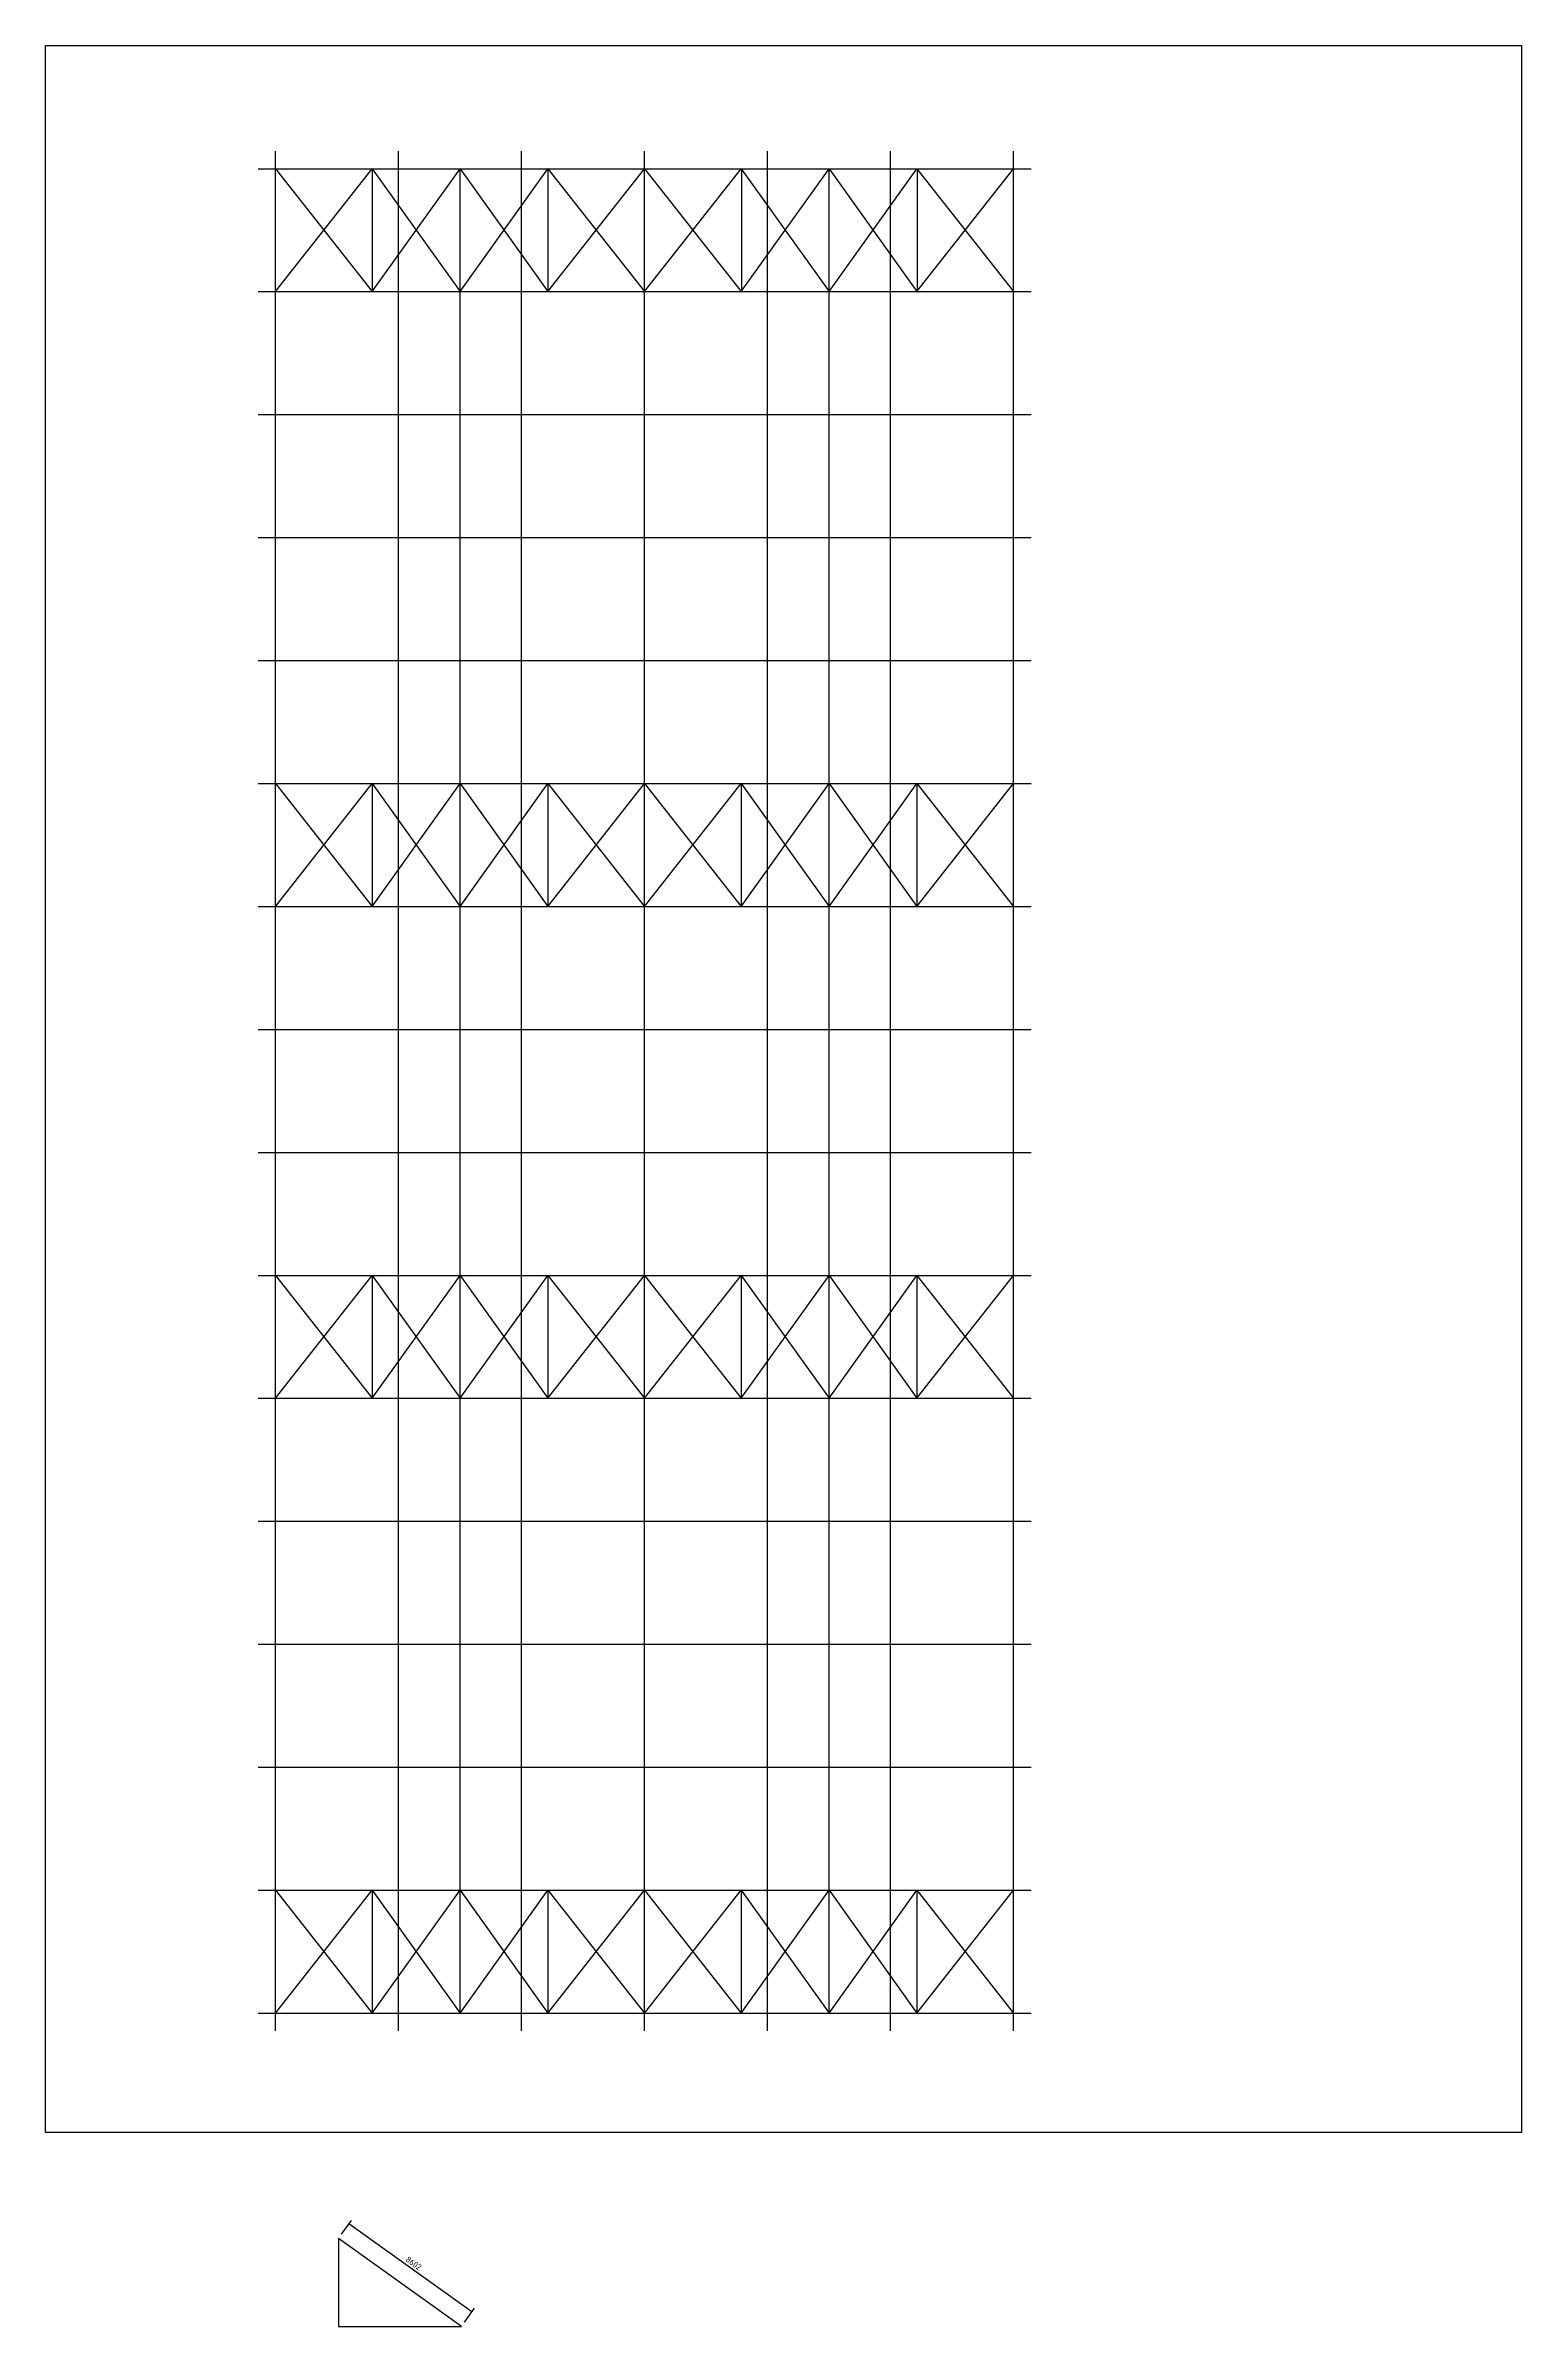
# Model space of a CAD drawing. Extents: x 546599 to 892799, y 113408 to 245228.
# Drawn here: x 605999 to 689999, y 115393 to 245228 of the extents above; entities that cross this region are included whole.
import ezdxf

# ---------------------------------------------------------------- set-up
doc = ezdxf.new("R2010")
doc.units = 0
doc.header["$LTSCALE"] = 1000
doc.header["$MEASUREMENT"] = 0
doc.layers.add('DOTE', color=1, linetype='Continuous')
doc.styles.get("Standard").update_dxf_attribs({"font": 'gbenor.shx', "bigfont": 'gbcbig.shx'})
doc.dimstyles.get("Standard").update_dxf_attribs({"dimscale": 100, "dimtxt": 3.5, "dimasz": 1, "dimexe": 2.5, "dimexo": 3, "dimgap": 1.5, "dimtad": 1, "dimdec": 0, "dimzin": 0, "dimdsep": 46, "dimtxsty": 'Standard', "dimblk": 'ARCHTICK', "dimcen": 0.09, "dimadec": 0, "dimazin": 0, "dimtfac": 1, "dimtdec": 0, "dimtix": 1, "dimtmove": 2, "dimatfit": 3, "dimfxl": 1, "dimtolj": 1, "dimtzin": 0, "dimarcsym": 0})

msp = doc.modelspace()

# ---------------------------------------------------------------- blocks, each defined once
blk = doc.blocks.new('_ArchTick')
at = {"color": 0, "linetype": 'ByBlock', "const_width": 0.4}
blk.add_lwpolyline([(-0.5, -0.5), (0.5, 0.5)], dxfattribs=at)
blk = doc.blocks.new('*D453')
at = {"color": 0, "lineweight": -2}
for p, q in [((622839, 120637), (623402, 121426)), ((630257, 116222), (623257, 121222)), ((629839, 115637), (630402, 116426))]:
    blk.add_line(p, q, dxfattribs=at)
at = {"layer": 'Defpoints', "color": 0}
for p in [(623257, 121222), (622664, 120393), (629664, 115393)]:
    blk.add_point(p, dxfattribs=at)
at = {"color": 0, "lineweight": -2, "xscale": 100, "yscale": 100, "zscale": 100}
for p, rotation in [((623257, 121222), 144.4623222080256), ((630257, 116222), 324.4623222080256)]:
    blk.add_blockref('_ArchTick', p, dxfattribs=dict(at, rotation=rotation))
at = {"color": 0, "insert": (626946, 118987), "char_height": 350, "attachment_point": 5, "rotation": 324.46232}
blk.add_mtext('\\A1;8602', dxfattribs=at)

# ---------------------------------------------------------------- dimensions: what is measured, and where the dimension line sits
dim = msp.add_aligned_dim(p1=(629664.2, 115392.7), p2=(622664.2, 120392.7), distance=-1019.5, dimstyle='Standard')
dim.commit()
dim.dimension.update_dxf_attribs({"geometry": '*D453', "text_midpoint": (626945.7, 118986.8)})

# ---------------------------------------------------------------- linework, layer by layer
at = {"color": 6}
for p, q in [((619093.3, 238223.1), (624593.3, 231223.1)), ((619093.3, 231223.1), (624593.3, 238223.1)), ((624593.3, 231223.1), (629593.3, 238223.1)), ((624593.3, 238223.1), (629593.3, 231223.1)), ((629593.3, 238223.1), (634593.3, 231223.1)), ((629593.3, 231223.1), (634593.3, 238223.1)), ((634593.3, 231223.1), (640093.3, 238223.1)), ((634593.3, 238223.1), (640093.3, 231223.1)), ((640093.3, 238223.1), (645593.3, 231223.1)), ((640093.3, 231223.1), (645593.3, 238223.1)), ((645593.3, 231223.1), (650593.3, 238223.1)), ((645593.3, 238223.1), (650593.3, 231223.1)), ((650593.3, 238223.1), (655593.3, 231223.1)), ((650593.3, 231223.1), (655593.3, 238223.1)), ((655593.3, 231223.1), (661093.3, 238223.1)), ((655593.3, 238223.1), (661093.3, 231223.1)), ((619093.3, 203223.1), (624593.3, 196223.1)), ((619093.3, 196223.1), (624593.3, 203223.1)), ((624593.3, 196223.1), (629593.3, 203223.1)), ((624593.3, 203223.1), (629593.3, 196223.1)), ((629593.3, 203223.1), (634593.3, 196223.1)), ((629593.3, 196223.1), (634593.3, 203223.1)), ((634593.3, 196223.1), (640093.3, 203223.1)), ((634593.3, 203223.1), (640093.3, 196223.1)), ((640093.3, 203223.1), (645593.3, 196223.1)), ((640093.3, 196223.1), (645593.3, 203223.1)), ((645593.3, 196223.1), (650593.3, 203223.1)), ((645593.3, 203223.1), (650593.3, 196223.1)), ((650593.3, 203223.1), (655593.3, 196223.1)), ((650593.3, 196223.1), (655593.3, 203223.1)), ((655593.3, 196223.1), (661093.3, 203223.1)), ((655593.3, 203223.1), (661093.3, 196223.1)), ((619093.3, 175223.1), (624593.3, 168223.1)), ((619093.3, 168223.1), (624593.3, 175223.1)), ((624593.3, 168223.1), (629593.3, 175223.1)), ((624593.3, 175223.1), (629593.3, 168223.1)), ((629593.3, 175223.1), (634593.3, 168223.1)), ((629593.3, 168223.1), (634593.3, 175223.1)), ((634593.3, 168223.1), (640093.3, 175223.1)), ((634593.3, 175223.1), (640093.3, 168223.1)), ((640093.3, 175223.1), (645593.3, 168223.1)), ((640093.3, 168223.1), (645593.3, 175223.1)), ((645593.3, 168223.1), (650593.3, 175223.1)), ((645593.3, 175223.1), (650593.3, 168223.1)), ((650593.3, 175223.1), (655593.3, 168223.1)), ((650593.3, 168223.1), (655593.3, 175223.1)), ((655593.3, 168223.1), (661093.3, 175223.1)), ((655593.3, 175223.1), (661093.3, 168223.1)), ((619093.3, 140223.1), (624593.3, 133223.1)), ((619093.3, 133223.1), (624593.3, 140223.1)), ((624593.3, 133223.1), (629593.3, 140223.1)), ((624593.3, 140223.1), (629593.3, 133223.1)), ((629593.3, 140223.1), (634593.3, 133223.1)), ((629593.3, 133223.1), (634593.3, 140223.1)), ((634593.3, 133223.1), (640093.3, 140223.1)), ((634593.3, 140223.1), (640093.3, 133223.1)), ((640093.3, 140223.1), (645593.3, 133223.1)), ((640093.3, 133223.1), (645593.3, 140223.1)), ((645593.3, 133223.1), (650593.3, 140223.1)), ((645593.3, 140223.1), (650593.3, 133223.1)), ((650593.3, 140223.1), (655593.3, 133223.1)), ((650593.3, 133223.1), (655593.3, 140223.1)), ((655593.3, 133223.1), (661093.3, 140223.1)), ((655593.3, 140223.1), (661093.3, 133223.1))]:
    msp.add_line(p, q, dxfattribs=at)
at = {"color": 3}
for p, q in [((624593.3, 238223.1), (624593.3, 231223.1)), ((634593.3, 238223.1), (634593.3, 231223.1)), ((645599.4, 238223.1), (645599.4, 231223.1)), ((655599.4, 238223.1), (655599.4, 231223.1)), ((624593.3, 203223.1), (624593.3, 196223.1)), ((634593.3, 203223.1), (634593.3, 196223.1)), ((645593.3, 203223.1), (645593.3, 196223.1)), ((655593.3, 203223.1), (655593.3, 196223.1)), ((624593.3, 175223.1), (624593.3, 168223.1)), ((634593.3, 175223.1), (634593.3, 168223.1)), ((645593.3, 175223.1), (645593.3, 168223.1)), ((655593.3, 175223.1), (655593.3, 168223.1)), ((624593.3, 140223.1), (624593.3, 133223.1)), ((634593.3, 140223.1), (634593.3, 133223.1)), ((645593.3, 140223.1), (645593.3, 133223.1)), ((655593.3, 140223.1), (655593.3, 133223.1))]:
    msp.add_line(p, q, dxfattribs=at)
for p, q in [((622664.2, 120392.7), (622664.2, 115392.7)), ((629664.2, 115392.7), (622664.2, 120392.7)), ((622664.2, 115392.7), (629664.2, 115392.7))]:
    msp.add_line(p, q)
msp.add_lwpolyline([(605999.4, 245228.1), (689999.4, 245228.1), (689999.4, 126428.1), (605999.4, 126428.1)], close=True)
at = {"layer": 'DOTE', "color": 3}
for p, q in [((619093.3, 132223.1), (619093.3, 239223.1)), ((640093.3, 132223.1), (640093.3, 239223.1)), ((661093.3, 132223.1), (661093.3, 239223.1)), ((629593.3, 133223.1), (629593.3, 238223.1)), ((650593.3, 133223.1), (650593.3, 238223.1))]:
    msp.add_line(p, q, dxfattribs=at)
at = {"layer": 'DOTE'}
for p, q in [((626093.3, 132223.1), (626093.3, 239223.1)), ((633093.3, 132223.1), (633093.3, 239223.1)), ((647093.3, 132223.1), (647093.3, 239223.1)), ((654093.3, 132223.1), (654093.3, 239223.1)), ((618093.3, 238223.1), (662093.3, 238223.1)), ((618093.3, 231223.1), (662093.3, 231223.1)), ((618093.3, 224223.1), (662093.3, 224223.1)), ((618093.3, 217223.1), (662093.3, 217223.1)), ((618093.3, 210223.1), (662093.3, 210223.1)), ((618093.3, 203223.1), (662093.3, 203223.1)), ((618093.3, 196223.1), (662093.3, 196223.1)), ((618093.3, 189223.1), (662093.3, 189223.1)), ((618093.3, 182223.1), (662093.3, 182223.1)), ((618093.3, 175223.1), (662093.3, 175223.1)), ((618093.3, 168223.1), (662093.3, 168223.1)), ((618093.3, 161223.1), (662093.3, 161223.1)), ((618093.3, 154223.1), (662093.3, 154223.1)), ((618093.3, 147223.1), (662093.3, 147223.1)), ((618093.3, 140223.1), (662093.3, 140223.1)), ((618093.3, 133223.1), (662093.3, 133223.1))]:
    msp.add_line(p, q, dxfattribs=at)

msp.set_redraw_order([(e.dxf.handle, doc.entitydb.next_handle()) for e in msp.query("TEXT MTEXT ATTDEF DIMENSION ARC_DIMENSION")])  # texts and dimensions are drawn at this point

doc.saveas('drawing.dxf')
